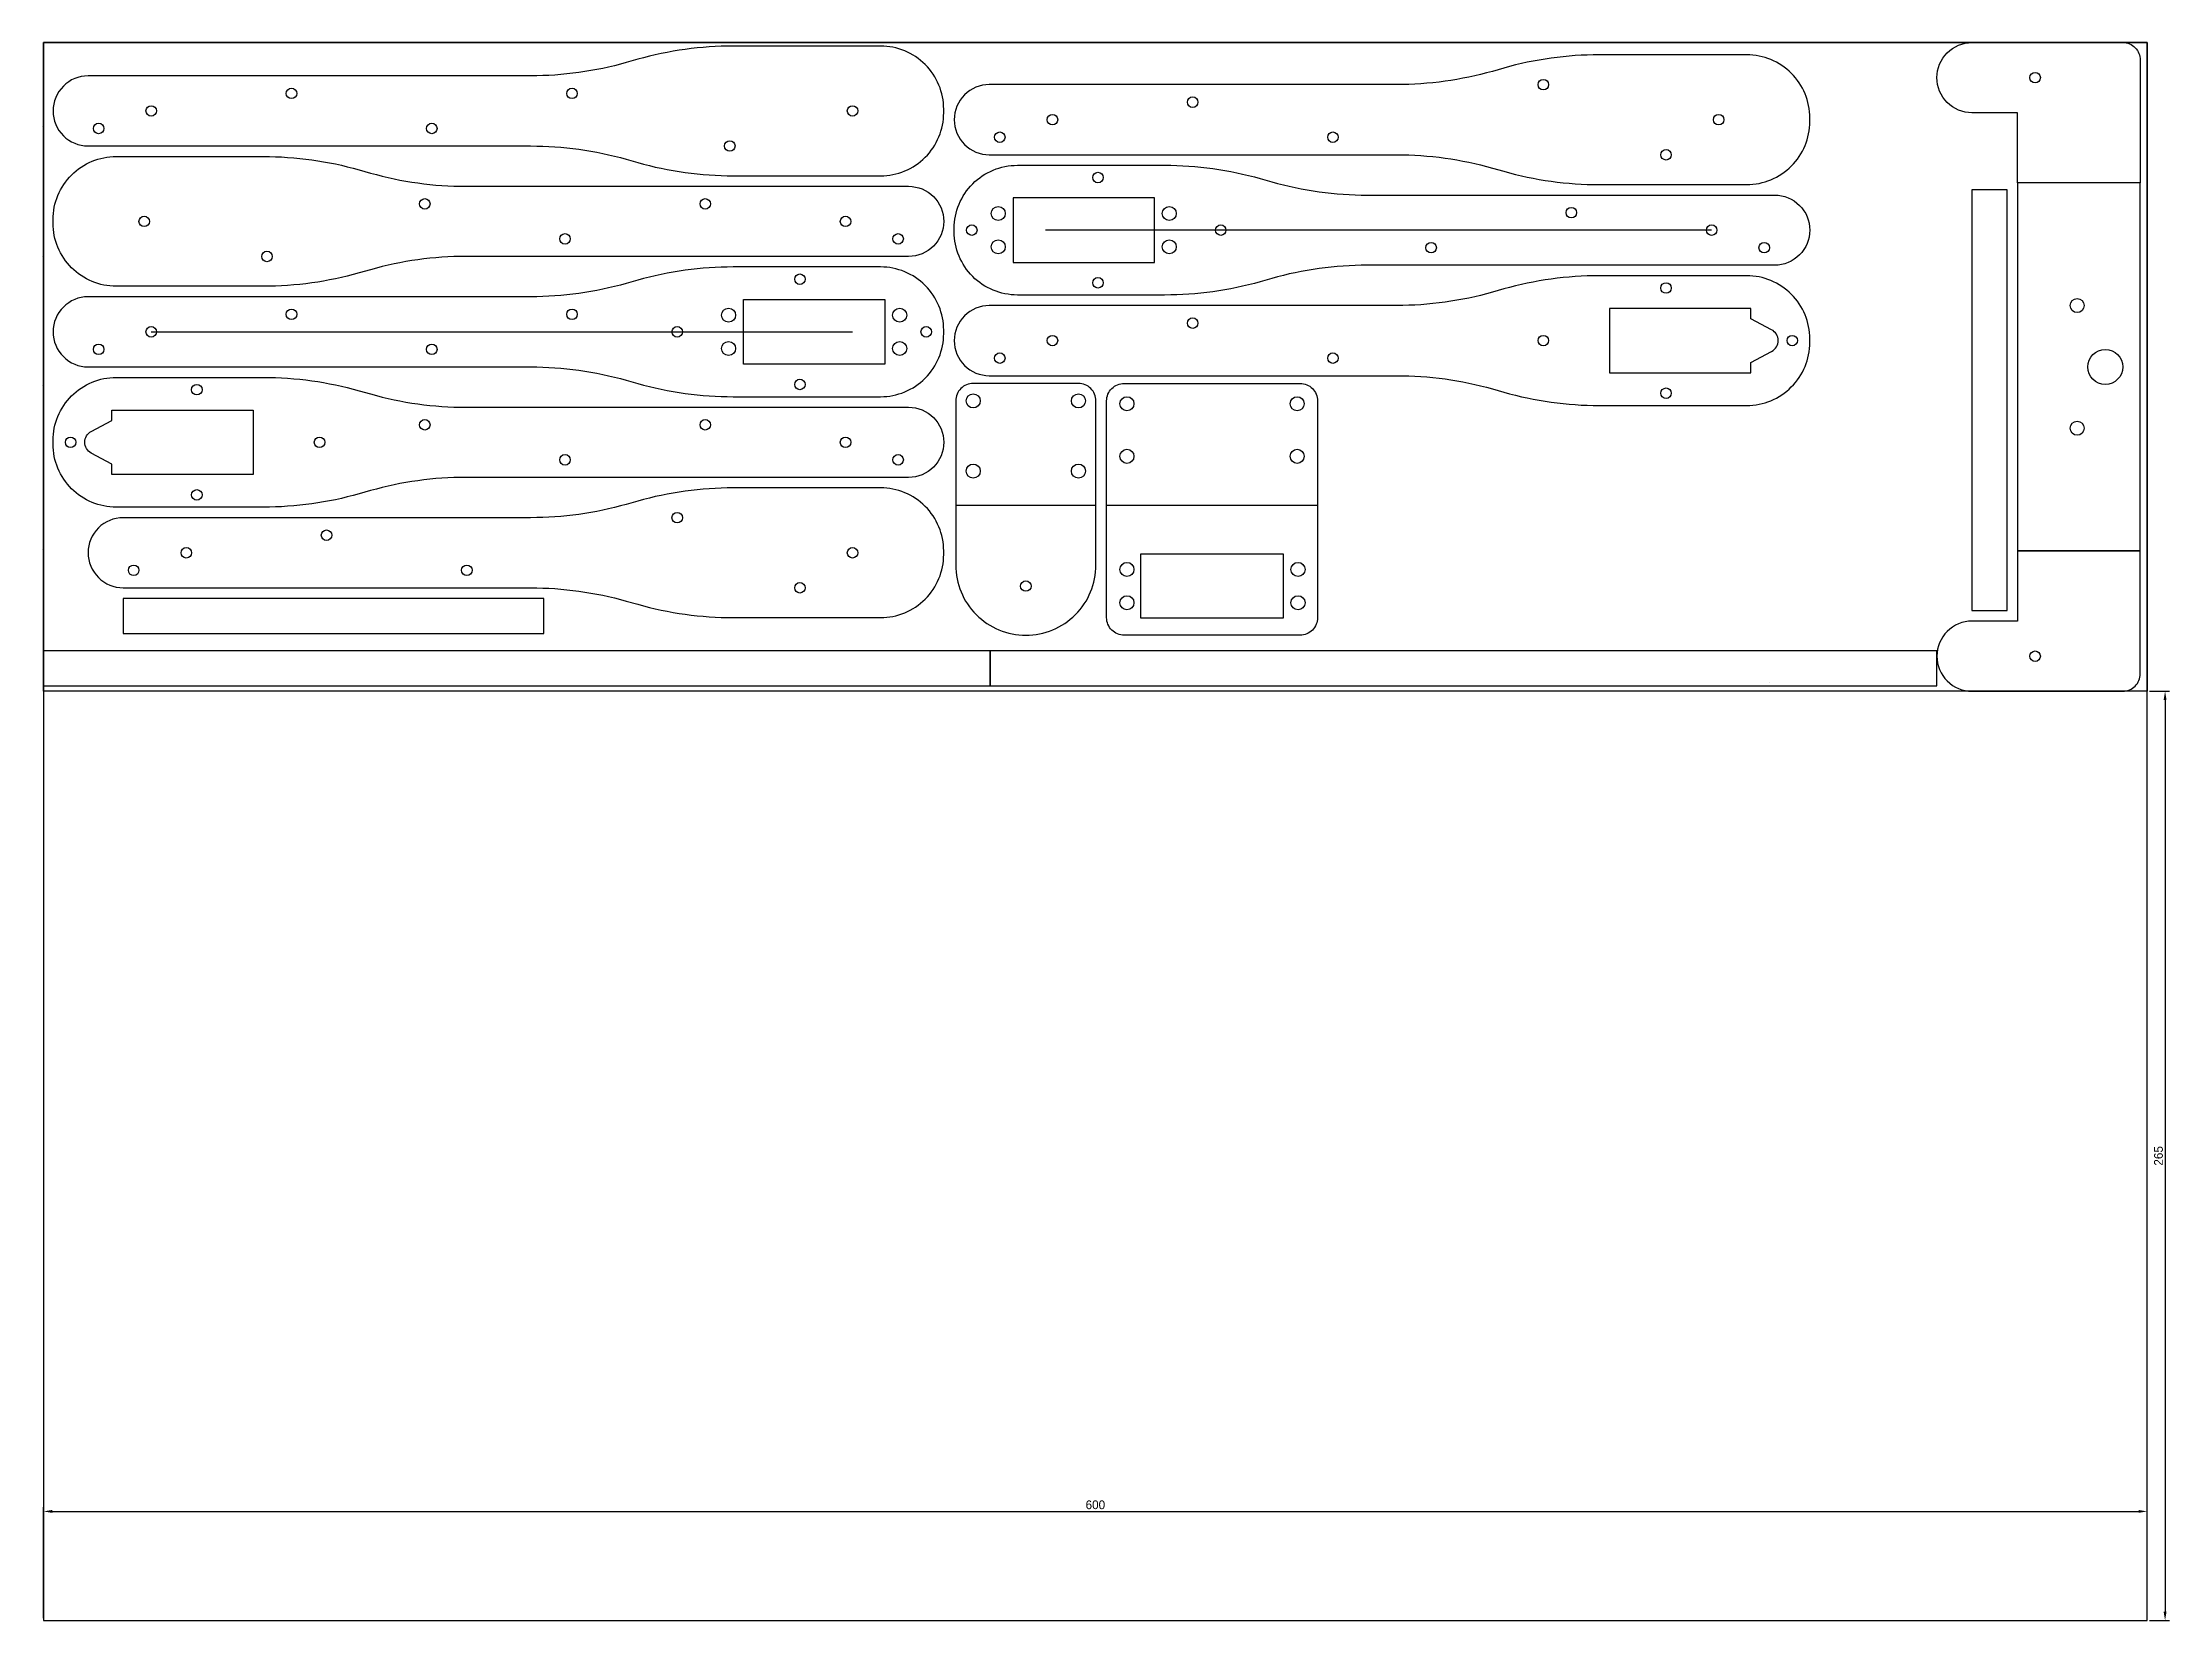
# Model space of a CAD drawing. Header units: millimetres. Extents: x 637 to 1929, y -423 to 37.
# Drawn here: x 637 to 1243, y -423 to 27 of the extents above; entities that cross this region are included whole.
import ezdxf

# ---------------------------------------------------------------- set-up
doc = ezdxf.new("R2010")
doc.units = ezdxf.units.MM
for name, color, linetype in [('3 mm Holes', 211, 'Continuous'), ('Conx', 41, 'Continuous'), ('OL', 151, 'Continuous')]:
    doc.layers.add(name, color=color, linetype=linetype)
doc.dimstyles.new('ISO-25', dxfattribs={"dimtxt": 2.5, "dimasz": 2.5, "dimexe": 1.25, "dimexo": 0.625, "dimtad": 1, "dimtxsty": 'Standard', "dimcen": 2.5, "dimadec": 0, "dimazin": 0, "dimtfac": 1, "dimtmove": 0, "dimatfit": 3, "dimfxl": 1, "dimarcsym": 0})

msp = doc.modelspace()

# ---------------------------------------------------------------- blocks, each defined once
blk = doc.blocks.new('*D2')
at = {"layer": 'Conx', "color": 0, "lineweight": -2, "transparency": 16777216}
for p, q in [((636.84, -422.11), (636.84, -390.39)), ((639.34, -391.64), (1234.34, -391.64)), ((1236.84, -422.11), (1236.84, -390.39))]:
    blk.add_line(p, q, dxfattribs=at)
at = {"layer": 'Conx', "color": 0, "transparency": 16777216}
for points in [[(639.34, -391.22), (639.34, -392.05), (636.84, -391.64)], [(1234.34, -391.22), (1234.34, -392.05), (1236.84, -391.64)]]:
    blk.add_solid(points, dxfattribs=at)
at = {"layer": 'Defpoints', "color": 0, "transparency": 16777216}
for p in [(1236.84, -391.64), (636.84, -422.74), (1236.84, -422.74)]:
    blk.add_point(p, dxfattribs=at)
at = {"layer": 'Conx', "color": 0, "transparency": 16777216, "insert": (936.84, -389.76), "char_height": 2.5, "attachment_point": 5}
blk.add_mtext('600', dxfattribs=at)
blk = doc.blocks.new('*D3')
at = {"layer": 'Conx', "color": 0, "lineweight": -2, "transparency": 16777216}
for p, q in [((1237.47, -157.74), (1243.16, -157.74)), ((1241.91, -160.24), (1241.91, -420.24)), ((1237.47, -422.74), (1243.16, -422.74))]:
    blk.add_line(p, q, dxfattribs=at)
at = {"layer": 'Conx', "color": 0, "transparency": 16777216}
for points in [[(1241.49, -160.24), (1242.32, -160.24), (1241.91, -157.74)], [(1241.49, -420.24), (1242.32, -420.24), (1241.91, -422.74)]]:
    blk.add_solid(points, dxfattribs=at)
at = {"layer": 'Defpoints', "color": 0, "transparency": 16777216}
for p in [(1236.84, -157.74), (1236.84, -422.74), (1241.91, -422.74)]:
    blk.add_point(p, dxfattribs=at)
at = {"layer": 'Conx', "color": 0, "transparency": 16777216, "insert": (1240.03, -290.24), "char_height": 2.5, "attachment_point": 5, "rotation": 90}
blk.add_mtext('265', dxfattribs=at)

# ---------------------------------------------------------------- dimensions: what is measured, and where the dimension line sits
at = {"layer": 'Conx'}
dim = msp.add_linear_dim(base=(1241.91, -422.74), p1=(1236.84, -157.74), p2=(1236.84, -422.74), angle=90, dimstyle='ISO-25', override={"dimdec": 1, "dimtdec": 1, "dimfrac": 2}, dxfattribs=at)
dim.commit()
dim.dimension.update_dxf_attribs({"geometry": '*D3', "text_midpoint": (1240.03, -290.24)})
dim = msp.add_linear_dim(base=(1236.84, -391.64), p1=(636.84, -422.74), p2=(1236.84, -422.74), dimstyle='ISO-25', override={"dimdec": 1, "dimtdec": 1, "dimfrac": 2}, dxfattribs=at)
dim.commit()
dim.dimension.update_dxf_attribs({"geometry": '*D2', "text_midpoint": (936.84, -389.76)})

# ---------------------------------------------------------------- linework, layer by layer
msp.add_lwpolyline([(636.84, 27.26), (1236.84, 27.26), (1236.84, -157.74), (636.84, -157.74)], close=True)
at = {"layer": '3 mm Holes'}
for points in [[(953.69, -17.04), (913.39, -17.04), (913.39, -35.44), (953.69, -35.44)], [(836.49, -46.04), (876.79, -46.04), (876.79, -64.44), (836.49, -64.44)], [(949.85, -118.54), (990.39, -118.54), (990.39, -136.94), (949.85, -136.94)]]:
    msp.add_lwpolyline(points, close=True, dxfattribs=at)
for points in [[(1123.79, -51.54), (1123.79, -48.54), (1083.49, -48.54), (1083.49, -66.94), (1123.79, -66.94), (1123.79, -63.94), (1129.69, -60.83, 0.604209), (1129.69, -54.64)], [(656.39, -80.54), (656.39, -77.54), (696.69, -77.54), (696.69, -95.94), (656.39, -95.94), (656.39, -92.94), (650.48, -89.83, -0.604209), (650.48, -83.64)]]:
    msp.add_lwpolyline(points, format="xyb", close=True, dxfattribs=at)
for centre, radius in [((1204.84, 17.26), 1.5), ((707.59, 12.76), 1.5), ((787.59, 12.76), 1.5), ((1064.59, 15.26), 1.5), ((667.59, 7.76), 1.5), ((867.59, 7.76), 1.5), ((924.59, 5.26), 1.5), ((964.59, 10.26), 1.5), ((1114.59, 5.26), 1.5), ((652.59, 2.76), 1.5), ((747.59, 2.76), 1.5), ((909.59, 0.26), 1.5), ((1004.59, 0.26), 1.5), ((832.59, -2.24), 1.5), ((1099.59, -4.74), 1.5), ((937.59, -11.24), 1.5), ((745.59, -18.74), 1.5), ((825.59, -18.74), 1.5), ((665.59, -23.74), 1.5), ((865.59, -23.74), 1.5), ((909.15, -21.49), 2), ((957.93, -21.49), 2), ((1072.59, -21.24), 1.5), ((785.59, -28.74), 1.5), ((880.59, -28.74), 1.5), ((901.59, -26.24), 1.5), ((909.15, -30.99), 2), ((957.93, -30.99), 2), ((972.59, -26.24), 1.5), ((1032.59, -31.24), 1.5), ((1112.59, -26.24), 1.5), ((1127.59, -31.24), 1.5), ((700.59, -33.74), 1.5), ((852.59, -40.24), 1.5), ((937.59, -41.24), 1.5), ((1099.59, -42.74), 1.5), ((832.25, -50.49), 2), ((881.03, -50.49), 2), ((1216.84, -47.74), 2), ((667.59, -55.24), 1.5), ((707.59, -50.24), 1.5), ((787.59, -50.24), 1.5), ((817.59, -55.24), 1.5), ((888.59, -55.24), 1.5), ((964.59, -52.74), 1.5), ((652.59, -60.24), 1.5), ((747.59, -60.24), 1.5), ((832.25, -59.99), 2), ((881.03, -59.99), 2), ((924.59, -57.74), 1.5), ((1064.59, -57.74), 1.5), ((1135.59, -57.74), 1.5), ((1224.84, -65.24), 5), ((909.59, -62.74), 1.5), ((1004.59, -62.74), 1.5), ((680.59, -71.74), 1.5), ((852.59, -70.24), 1.5), ((1099.59, -72.74), 1.5), ((902.01, -74.94), 2), ((932.01, -74.94), 2), ((945.85, -75.74), 2), ((994.39, -75.74), 2), ((745.59, -81.74), 1.5), ((825.59, -81.74), 1.5), ((1216.84, -82.74), 2), ((644.59, -86.74), 1.5), ((715.59, -86.74), 1.5), ((785.59, -91.74), 1.5), ((865.59, -86.74), 1.5), ((880.59, -91.74), 1.5), ((945.85, -90.74), 2), ((994.39, -90.74), 2), ((902.01, -94.94), 2), ((932.01, -94.94), 2), ((680.59, -101.74), 1.5), ((817.59, -108.24), 1.5), ((717.59, -113.24), 1.5), ((677.59, -118.24), 1.5), ((867.59, -118.24), 1.5), ((945.85, -122.99), 2), ((994.63, -122.99), 2), ((662.59, -123.24), 1.5), ((757.59, -123.24), 1.5), ((852.59, -128.24), 1.5), ((917.01, -127.74), 1.5), ((945.85, -132.49), 2), ((994.63, -132.49), 2), ((1204.84, -147.74), 1.5)]:
    msp.add_circle(centre, radius, dxfattribs=at)
at = {"layer": 'Conx'}
for p, q in [((1112.59, -26.24), (922.59, -26.24)), ((667.59, -55.24), (867.59, -55.24)), ((937.01, -104.74), (897.01, -104.74)), ((1000.19, -104.74), (940.05, -104.74))]:
    msp.add_line(p, q, dxfattribs=at)
msp.add_lwpolyline([(636.84, -422.74), (1236.84, -422.74), (1236.84, 27.26), (636.84, 27.26)], close=True, dxfattribs=at)
at = {"layer": 'OL'}
for p, q in [((636.59, 3.34), (636.59, 3.34)), ((636.59, -33.66), (636.59, -33.66)), ((636.59, -70.66), (636.59, -70.66)), ((636.59, -117.22), (636.59, -117.22)), ((1129.07, -155.28), (1129.07, -155.28))]:
    msp.add_line(p, q, dxfattribs=at)
for points in [[(639.59, 7.76, 0.414214), (649.59, -2.24), (775.79, -2.24, -0.069134), (803.05, -6.02), (806.32, -6.95, 0.069134), (833.58, -10.74), (875.59, -10.74, 0.414214), (893.59, 7.26), (893.59, 8.26, 0.414214), (875.59, 26.26), (833.58, 26.26, 0.069134), (806.32, 22.48), (803.05, 21.55, -0.069134), (775.79, 17.76), (649.59, 17.76, 0.414214)], [(1186.84, 7.26, -0.414214), (1176.84, 17.26, -0.414214), (1186.84, 27.26), (1229.84, 27.26, -0.414214), (1234.84, 22.26), (1234.84, -12.74), (1199.84, -12.74), (1199.84, 7.26)], [(896.59, 5.26, 0.414214), (906.59, -4.74), (1022.79, -4.74, -0.069134), (1050.05, -8.52), (1053.32, -9.45, 0.069134), (1080.58, -13.24), (1122.59, -13.24, 0.414214), (1140.59, 4.76), (1140.59, 5.76, 0.414214), (1122.59, 23.76), (1080.58, 23.76, 0.069134), (1053.32, 19.98), (1050.05, 19.05, -0.069134), (1022.79, 15.26), (906.59, 15.26, 0.414214)], [(893.59, -23.74, -0.414214), (883.59, -33.74), (757.38, -33.74, 0.069134), (730.12, -37.52), (726.85, -38.45, -0.069134), (699.59, -42.24), (657.59, -42.24, -0.414214), (639.59, -24.24), (639.59, -23.24, -0.414214), (657.59, -5.24), (699.59, -5.24, -0.069134), (726.85, -9.02), (730.12, -9.95, 0.069134), (757.38, -13.74), (883.59, -13.74, -0.414214)], [(1140.59, -26.24, -0.414214), (1130.59, -36.24), (1014.38, -36.24, 0.069134), (987.12, -40.02), (983.85, -40.95, -0.069134), (956.59, -44.74), (914.59, -44.74, -0.414214), (896.59, -26.74), (896.59, -25.74, -0.414214), (914.59, -7.74), (956.59, -7.74, -0.069134), (983.85, -11.52), (987.12, -12.45, 0.069134), (1014.38, -16.24), (1130.59, -16.24, -0.414214)], [(639.59, -55.24, 0.414214), (649.59, -65.24), (775.79, -65.24, -0.069134), (803.05, -69.02), (806.32, -69.95, 0.069134), (833.58, -73.74), (875.59, -73.74, 0.414214), (893.59, -55.74), (893.59, -54.74, 0.414214), (875.59, -36.74), (833.58, -36.74, 0.069134), (806.32, -40.52), (803.05, -41.45, -0.069134), (775.79, -45.24), (649.59, -45.24, 0.414214)], [(896.59, -57.74, 0.414214), (906.59, -67.74), (1022.79, -67.74, -0.069134), (1050.05, -71.52), (1053.32, -72.45, 0.069134), (1080.58, -76.24), (1122.59, -76.24, 0.414214), (1140.59, -58.24), (1140.59, -57.24, 0.414214), (1122.59, -39.24), (1080.58, -39.24, 0.069134), (1053.32, -43.02), (1050.05, -43.95, -0.069134), (1022.79, -47.74), (906.59, -47.74, 0.414214)], [(893.59, -86.74, -0.414214), (883.59, -96.74), (757.38, -96.74, 0.069134), (730.12, -100.52), (726.85, -101.45, -0.069134), (699.59, -105.24), (657.59, -105.24, -0.414214), (639.59, -87.24), (639.59, -86.24, -0.414214), (657.59, -68.24), (699.59, -68.24, -0.069134), (726.85, -72.02), (730.12, -72.95, 0.069134), (757.38, -76.74), (883.59, -76.74, -0.414214)], [(932.01, -69.94), (902.01, -69.94, 0.414214), (897.01, -74.94), (897.01, -121.74, 0.414214), (917.01, -141.74), (917.01, -141.74, 0.414214), (937.01, -121.74), (937.01, -74.94, 0.414214)], [(940.05, -74.94, -0.414214), (945.05, -69.94), (995.19, -69.94, -0.414214), (1000.19, -74.94), (1000.19, -108.74), (1000.19, -136.74, -0.414214), (995.19, -141.74), (945.05, -141.74, -0.414214), (940.05, -136.74), (940.05, -108.74)], [(649.59, -118.24, 0.414214), (659.59, -128.24), (775.79, -128.24, -0.069134), (803.05, -132.02), (806.32, -132.95, 0.069134), (833.58, -136.74), (875.59, -136.74, 0.414214), (893.59, -118.74), (893.59, -117.74, 0.414214), (875.59, -99.74), (833.58, -99.74, 0.069134), (806.32, -103.52), (803.05, -104.45, -0.069134), (775.79, -108.24), (659.59, -108.24, 0.414214)], [(1176.84, -147.74, 0.414214), (1186.84, -157.74), (1229.84, -157.74, 0.414214), (1234.84, -152.74), (1234.84, -117.74), (1199.84, -117.74), (1199.84, -137.74), (1186.84, -137.74, 0.414214)]]:
    msp.add_lwpolyline(points, format="xyb", close=True, dxfattribs=at)
for points in [[(1196.84, -134.74), (1196.84, -14.74), (1186.84, -14.74), (1186.84, -134.74)], [(1234.84, -60.24), (1234.84, -12.74), (1199.84, -12.74), (1199.84, -117.74), (1234.84, -117.74), (1234.84, -70.24)], [(659.59, -141.24), (779.59, -141.24), (779.59, -131.24), (659.59, -131.24)], [(636.84, -156.24), (906.84, -156.24), (906.84, -146.24), (636.84, -146.24)], [(906.84, -156.24), (1176.84, -156.24), (1176.84, -146.24), (906.84, -146.24)]]:
    msp.add_lwpolyline(points, close=True, dxfattribs=at)

msp.set_redraw_order([(e.dxf.handle, doc.entitydb.next_handle()) for e in msp.query("TEXT MTEXT ATTDEF DIMENSION ARC_DIMENSION")])  # texts and dimensions are drawn at this point

doc.saveas('drawing.dxf')
